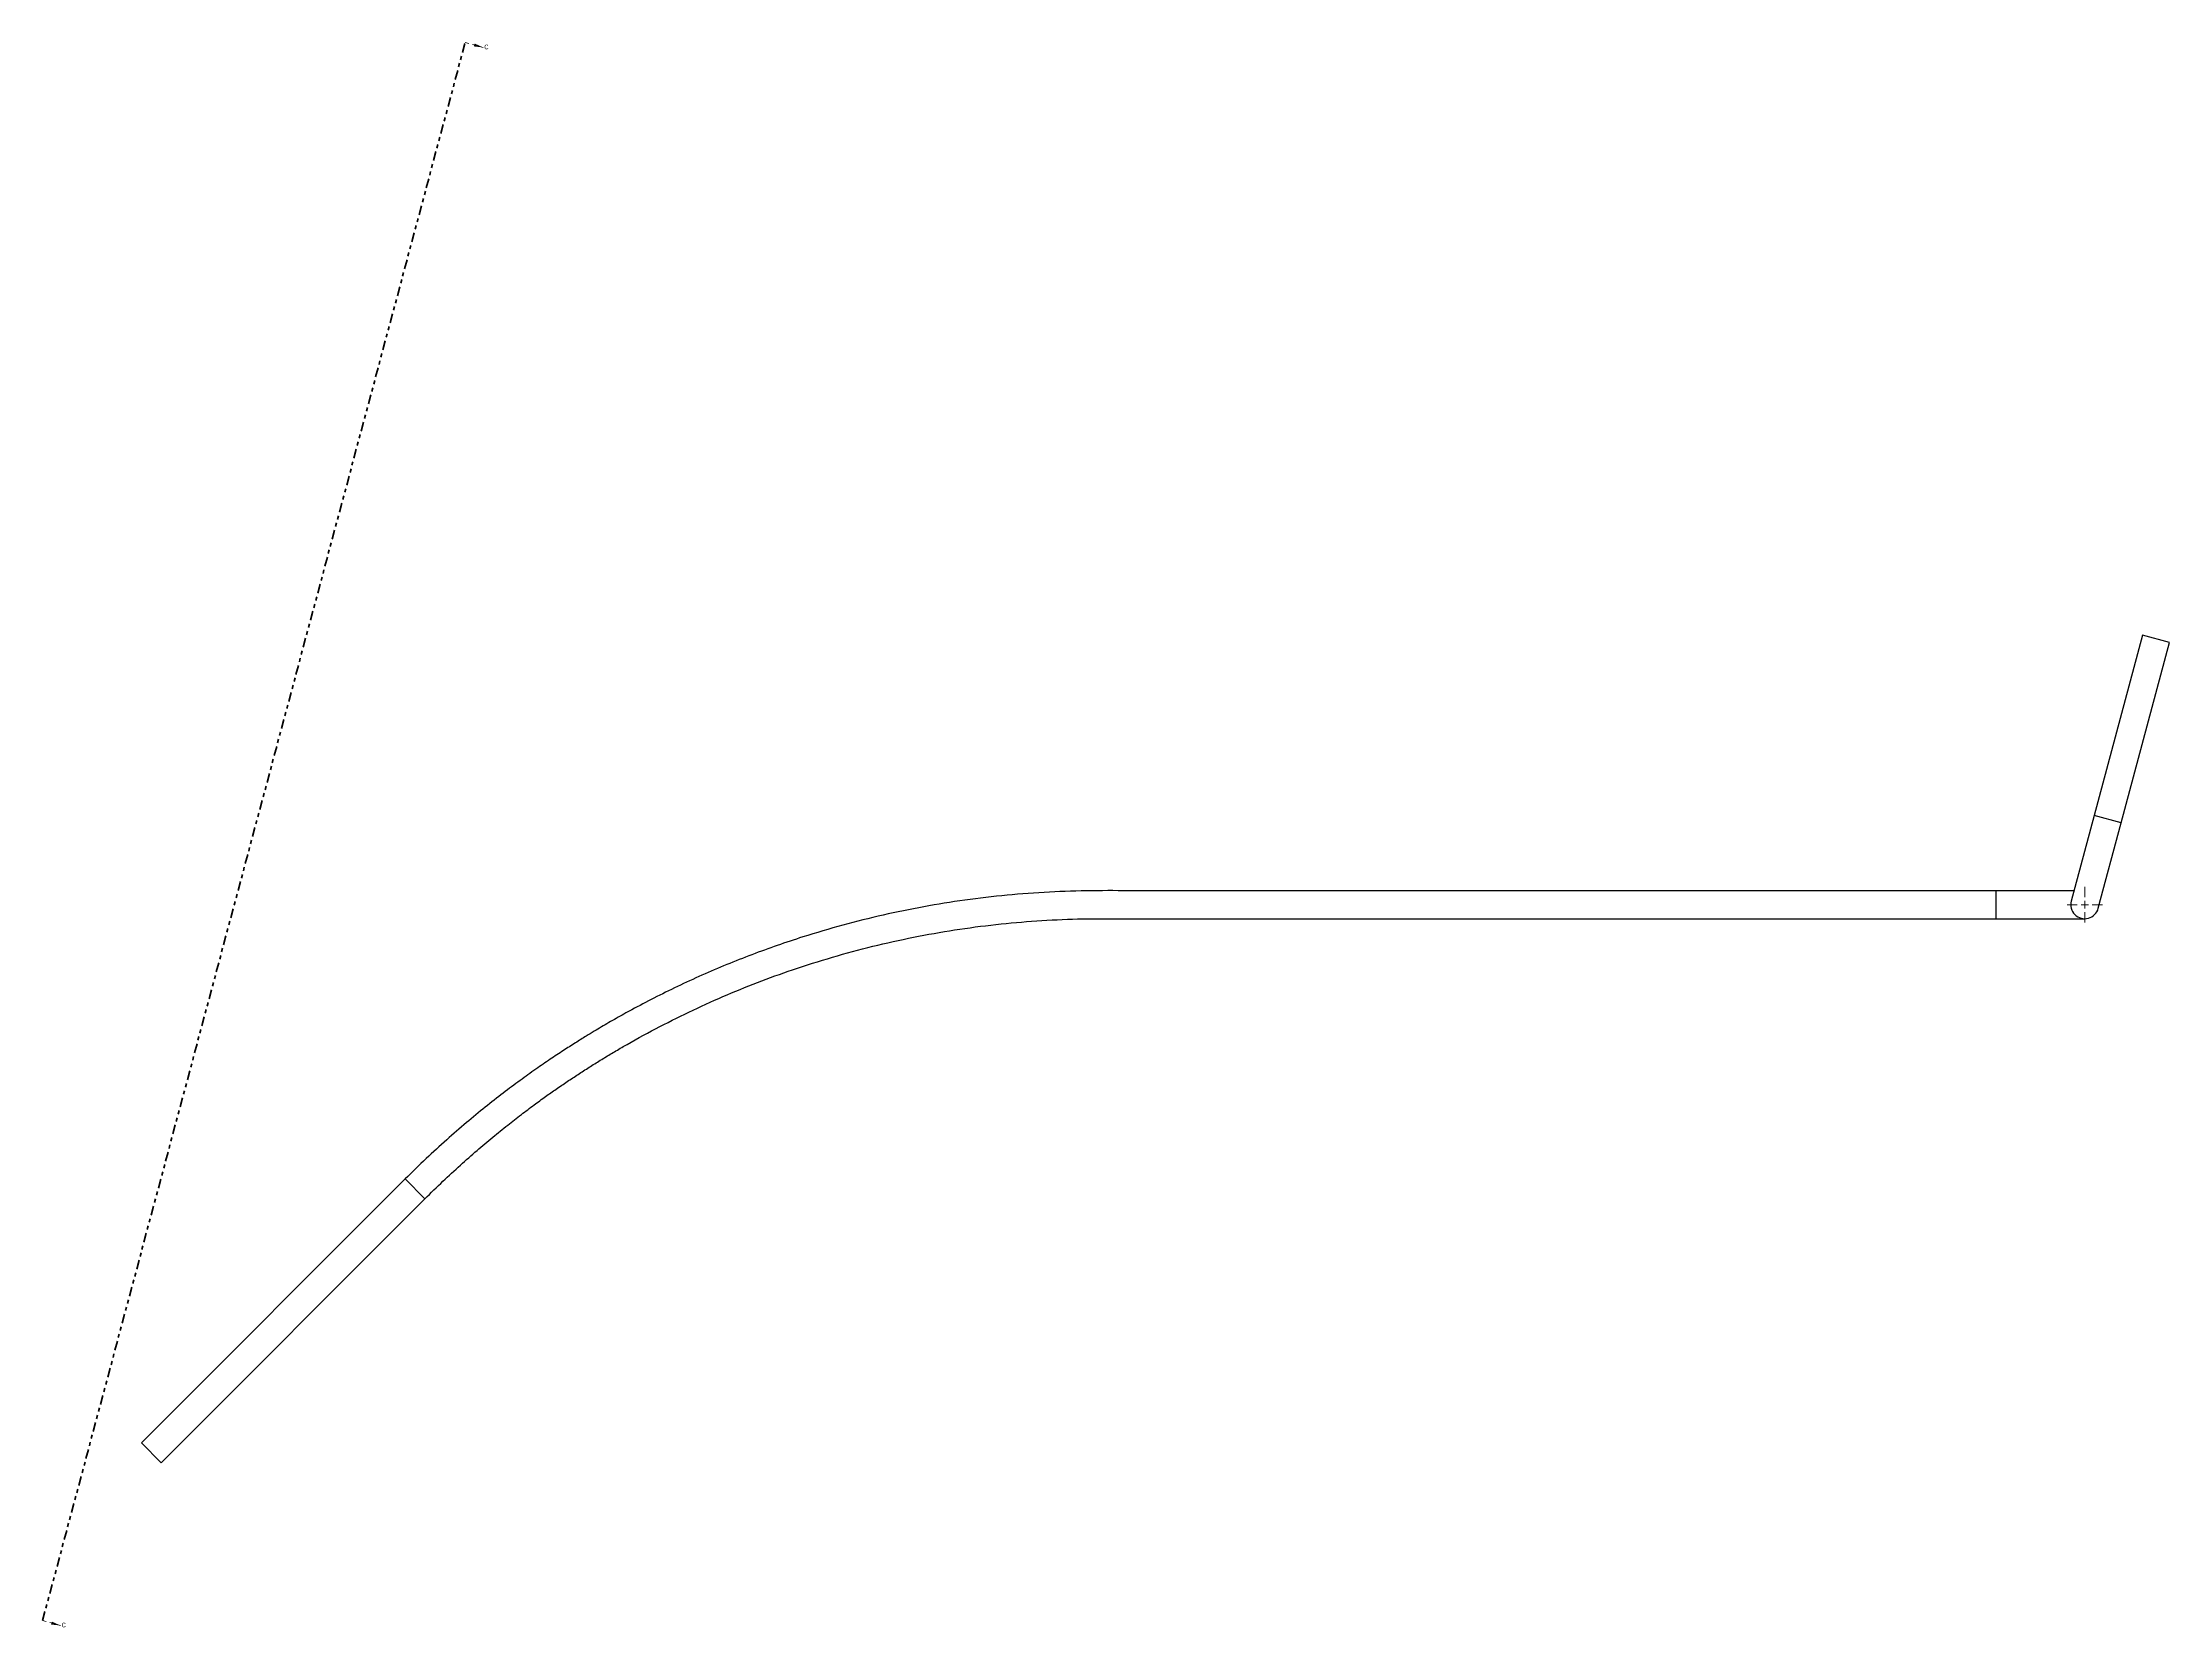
# Model space of a CAD drawing. Header units: inches. Extents: x -168 to -41, y -4 to 38.
# Drawn here: x -98 to -41, y -4.1 to 38.3 of the extents above; entities that cross this region are included whole.
import ezdxf

# ---------------------------------------------------------------- set-up
doc = ezdxf.new("R2010")
doc.units = ezdxf.units.IN
doc.header["$MEASUREMENT"] = 0
doc.linetypes.add('HIDDEN', pattern=[0.075, 0.05, -0.025])
doc.linetypes.add('PHANTOM', pattern=[0.5, 0.25, -0.05, 0.05, -0.05, 0.05, -0.05])
doc.styles.add('SLDTEXTSTYLE0', font='TXT', dxfattribs={"width": 0.75})

# ---------------------------------------------------------------- blocks, each defined once
blk = doc.blocks.new('SW_CENTERMARKSYMBOL_0')
at = {"color": 0, "linetype": 'Continuous', "lineweight": 18}
for p, q in [((-0.2, 0), (-0.475, 0)), ((0, 0), (-0.1, 0)), ((0, 0.2), (0, 0.475)), ((0, 0), (0, 0.1)), ((0, 0), (0, -0.1)), ((0, 0), (0.1, 0)), ((0.2, 0), (0.475, 0)), ((0, -0.2), (0, -0.475))]:
    blk.add_line(p, q, dxfattribs=at)
blk = doc.blocks.new('SW_PROJECTIONARROW_0')
at = {"color": 0, "linetype": 'PHANTOM', "lineweight": 35}
blk.add_line((-98.021, -3.96), (-86.691, 38.325), dxfattribs=at)
at = {"color": 0, "linetype": 'HIDDEN', "lineweight": 18}
for p, q in [((-86.691, 38.325), (-86.208, 38.195)), ((-98.021, -3.96), (-97.538, -4.09))]:
    blk.add_line(p, q, dxfattribs=at)
at = {"color": 0, "linetype": 'Continuous', "lineweight": 25}
for points in [[(-86.208, 38.195), (-86.439, 38.299), (-86.46, 38.221)], [(-97.538, -4.09), (-97.769, -3.987), (-97.79, -4.064)]]:
    blk.add_solid(points, dxfattribs=at)
at = {"color": 0, "linetype": 'Continuous', "lineweight": 25, "char_height": 0.125, "attachment_point": 1, "style": 'SLDTEXTSTYLE0'}
for insert in [(-86.179, 38.27), (-97.509, -4.015)]:
    blk.add_mtext('C', dxfattribs=dict(at, insert=insert))

msp = doc.modelspace()

# ---------------------------------------------------------------- linework, layer by layer
at = {"color": 7, "linetype": 'Continuous', "lineweight": 25}
for p, q in [((-41.73, 22.444), (-43.024, 17.615)), ((-42.299, 17.421), (-41.005, 22.25)), ((-41.005, 22.25), (-41.73, 22.444)), ((-43.024, 17.615), (-43.639, 15.321)), ((-42.299, 17.421), (-43.024, 17.615)), ((-42.914, 15.127), (-42.299, 17.421)), ((-43.564, 15.599), (-45.651, 15.599)), ((-45.651, 14.849), (-45.651, 15.599)), ((-45.651, 14.849), (-43.276, 14.849)), ((-88.301, 7.874), (-95.372, 0.802)), ((-88.301, 7.874), (-87.771, 7.343)), ((-94.842, 0.272), (-87.771, 7.343)), ((-94.842, 0.272), (-95.372, 0.802))]:
    msp.add_line(p, q, dxfattribs=at)
msp.add_arc((-43.276, 15.224), 0.375, 165, 345, dxfattribs=at)
for points, knots in [([(-45.651, 15.599), (-45.89, 15.599), (-46.351, 15.599), (-47.021, 15.599), (-47.646, 15.599), (-48.225, 15.599), (-48.759, 15.599), (-49.24, 15.599), (-49.67, 15.599), (-50.049, 15.599), (-50.39, 15.599), (-50.703, 15.599), (-51.352, 15.599), (-52.362, 15.599), (-54.937, 15.599), (-58.548, 15.599), (-63.18, 15.598), (-66.525, 15.6), (-68.761, 15.597), (-69.895, 15.604), (-71.031, 15.571), (-72.167, 15.486), (-73.29, 15.355), (-74.398, 15.176), (-75.491, 14.952), (-76.572, 14.682), (-77.517, 14.404), (-78.327, 14.134), (-79.008, 13.887), (-79.681, 13.621), (-80.346, 13.337), (-80.997, 13.037), (-81.624, 12.728), (-82.1, 12.477), (-82.435, 12.294), (-82.64, 12.179), (-82.841, 12.064), (-83.038, 11.949), (-83.241, 11.828), (-83.474, 11.687), (-83.75, 11.515), (-84.07, 11.309), (-84.424, 11.075), (-84.811, 10.808), (-85.232, 10.507), (-85.685, 10.168), (-86.166, 9.792), (-86.671, 9.376), (-87.2, 8.918), (-87.749, 8.416), (-88.114, 8.058), (-88.301, 7.874)], [0, 0, 0, 0, 0.01599, 0.030969, 0.044938, 0.057897, 0.069845, 0.080782, 0.090169, 0.098658, 0.106248, 0.113009, 0.119637, 0.149792, 0.180824, 0.29241, 0.39204, 0.491578, 0.516835, 0.542109, 0.56762, 0.593081, 0.618499, 0.643445, 0.668378, 0.693304, 0.718231, 0.734417, 0.750604, 0.766791, 0.782977, 0.799145, 0.814848, 0.829894, 0.835235, 0.840489, 0.845655, 0.850733, 0.855814, 0.861481, 0.869048, 0.877573, 0.887058, 0.897503, 0.909149, 0.921794, 0.935437, 0.95008, 0.965721, 0.982361, 1, 1, 1, 1]), ([(-87.771, 7.343), (-87.61, 7.501), (-87.299, 7.808), (-86.831, 8.239), (-86.386, 8.633), (-85.962, 8.99), (-85.565, 9.31), (-85.196, 9.596), (-84.857, 9.851), (-84.545, 10.077), (-84.248, 10.286), (-83.958, 10.484), (-83.664, 10.679), (-83.369, 10.869), (-83.069, 11.056), (-82.765, 11.24), (-82.274, 11.528), (-81.587, 11.906), (-80.695, 12.354), (-79.784, 12.767), (-78.858, 13.145), (-77.88, 13.499), (-76.85, 13.825), (-75.768, 14.116), (-74.675, 14.36), (-73.572, 14.555), (-72.47, 14.701), (-71.371, 14.798), (-70.275, 14.85), (-69.175, 14.848), (-66.573, 14.849), (-62.472, 14.848), (-58.466, 14.849), (-56.054, 14.849), (-55.233, 14.849), (-54.424, 14.849), (-53.637, 14.849), (-52.886, 14.849), (-52.307, 14.849), (-51.871, 14.849), (-51.553, 14.849), (-51.193, 14.849), (-50.79, 14.849), (-50.344, 14.849), (-49.855, 14.849), (-49.304, 14.849), (-48.687, 14.849), (-48.001, 14.849), (-47.264, 14.849), (-46.475, 14.849), (-45.932, 14.849), (-45.651, 14.849)], [0, 0, 0, 0, 0.015332, 0.029736, 0.043212, 0.05576, 0.067381, 0.077891, 0.087506, 0.096226, 0.104051, 0.112239, 0.12011, 0.128046, 0.136047, 0.144114, 0.152247, 0.17475, 0.197414, 0.220078, 0.242742, 0.265406, 0.29079, 0.316172, 0.341552, 0.366925, 0.392269, 0.417125, 0.441932, 0.466829, 0.491868, 0.618833, 0.745655, 0.764256, 0.782856, 0.801412, 0.819301, 0.836322, 0.852475, 0.858719, 0.865918, 0.874085, 0.883222, 0.893327, 0.904401, 0.916444, 0.930811, 0.946349, 0.96306, 0.980944, 1, 1, 1, 1])]:
    msp.add_open_spline(points, degree=3, knots=knots, dxfattribs=at)

# ---------------------------------------------------------------- block references
msp.add_blockref('SW_PROJECTIONARROW_0', (0, 0), dxfattribs=at)
at = {"color": 7, "linetype": 'Continuous', "lineweight": 18}
msp.add_blockref('SW_CENTERMARKSYMBOL_0', (-43.276, 15.224), dxfattribs=at)

doc.saveas('drawing.dxf')
